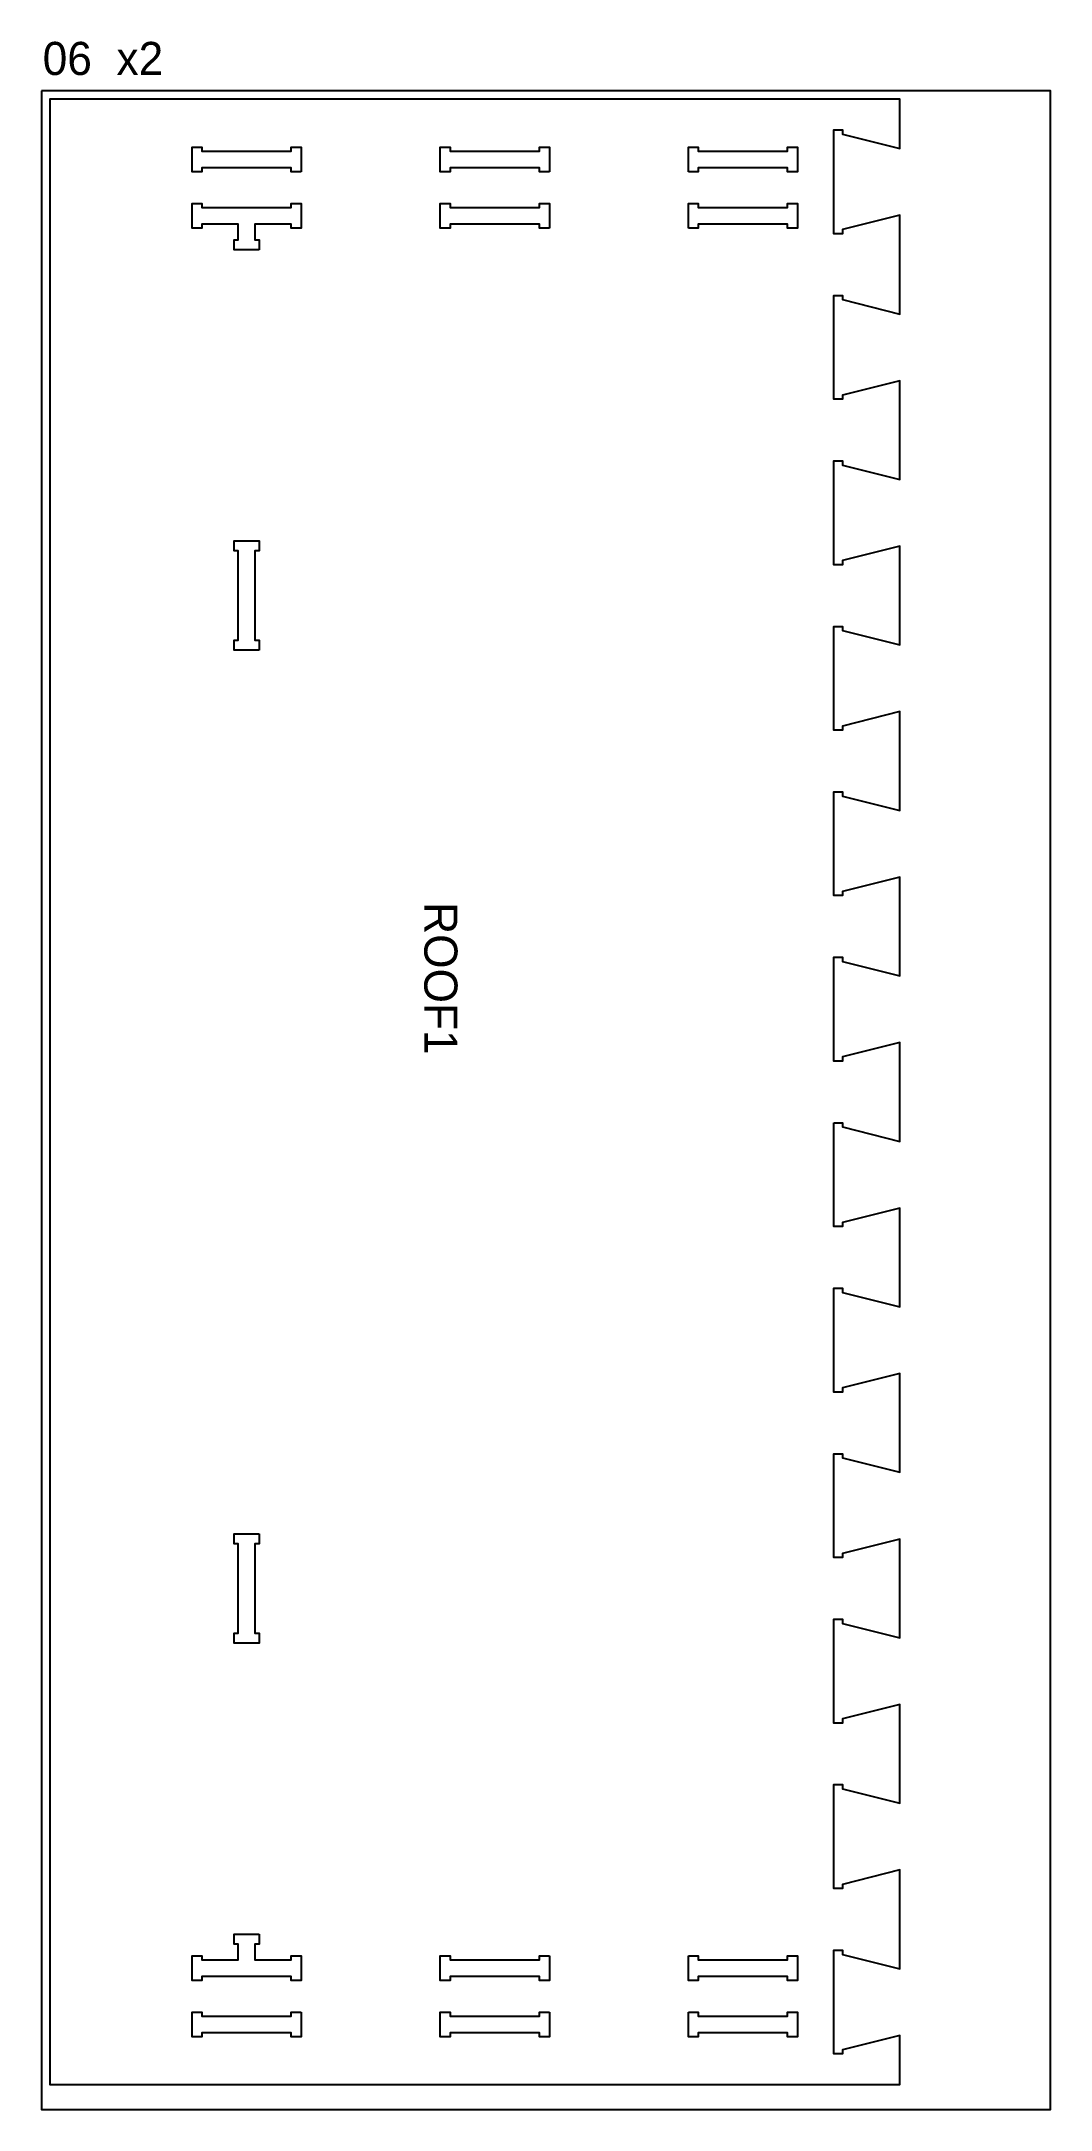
# Model space of a CAD drawing. Header units: inches. Extents: x -19170 to 42346, y 18707 to 54393.
# Drawn here: x 9126 to 10346, y 27707 to 30206 of the extents above; entities that cross this region are included whole.
import ezdxf

# ---------------------------------------------------------------- set-up
doc = ezdxf.new("R2010")
doc.units = ezdxf.units.IN
doc.header["$MEASUREMENT"] = 0
for name, color, linetype in [('0_SHEET_StructuralSheet 2440x1220x18', 1, 'CONTINUOUS'), ('1_3mmTOOL_2mmDEEP_CENTRE', 2, 'CONTINUOUS'), ('4_6mmTOOL_CUTTHROUGH_INSIDE', 4, 'CONTINUOUS'), ('5_6mmTOOL_CUTTHROUGH_OUTSIDE', 5, 'CONTINUOUS')]:
    doc.layers.add(name, color=color, linetype=linetype)

msp = doc.modelspace()

# ---------------------------------------------------------------- texts
at = {"layer": '0_SHEET_StructuralSheet 2440x1220x18', "insert": (9127.6, 30205.8), "char_height": 40, "attachment_point": 1}
msp.add_mtext_dynamic_manual_height_columns('06  x2', width=871.788, gutter_width=200, heights=[0], dxfattribs=at)
at = {"layer": '1_3mmTOOL_2mmDEEP_CENTRE', "insert": (9628.9, 29232.9), "char_height": 40, "attachment_point": 1, "rotation": 270}
msp.add_mtext_dynamic_manual_height_columns('{\\W4.50197; }ROOF1', width=533.492, gutter_width=200, heights=[0], dxfattribs=at)

# ---------------------------------------------------------------- linework, layer by layer
at = {"layer": '0_SHEET_StructuralSheet 2440x1220x18'}
msp.add_lwpolyline([(9126, 30146.6), (9126, 27706.6), (10346, 27706.6), (10346, 30146.6)], close=True, dxfattribs=at)
at = {"layer": '4_6mmTOOL_CUTTHROUGH_INSIDE'}
for points in [[(9440.1, 30048.6), (9428.1, 30048.6), (9428.1, 30053.6), (9320.1, 30053.6), (9320.1, 30048.6), (9308.1, 30048.6), (9308.1, 30078.6), (9320.1, 30078.6), (9320.1, 30073.6), (9428.1, 30073.6), (9428.1, 30078.6), (9440.1, 30078.6)], [(9740.1, 30048.6), (9728.1, 30048.6), (9728.1, 30053.6), (9620.1, 30053.6), (9620.1, 30048.6), (9608.1, 30048.6), (9608.1, 30078.6), (9620.1, 30078.6), (9620.1, 30073.6), (9728.1, 30073.6), (9728.1, 30078.6), (9740.1, 30078.6)], [(9908.1, 30048.6), (9908.1, 30078.6), (9920.1, 30078.6), (9920.1, 30073.6), (10028.1, 30073.6), (10028.1, 30078.6), (10040.1, 30078.6), (10040.1, 30048.6), (10028.1, 30048.6), (10028.1, 30053.6), (9920.1, 30053.6), (9920.1, 30048.6)], [(9389.1, 29954.6), (9359.1, 29954.6), (9359.1, 29966.6), (9364.1, 29966.6), (9364.1, 29985.6), (9320.1, 29985.6), (9320.1, 29980.6), (9308.1, 29980.6), (9308.1, 30010.6), (9320.1, 30010.6), (9320.1, 30005.6), (9428.1, 30005.6), (9428.1, 30010.6), (9440.1, 30010.6), (9440.1, 29980.6), (9428.1, 29980.6), (9428.1, 29985.6), (9384.1, 29985.6), (9384.1, 29966.6), (9389.1, 29966.6)], [(9740.1, 29980.6), (9728.1, 29980.6), (9728.1, 29985.6), (9620.1, 29985.6), (9620.1, 29980.6), (9608.1, 29980.6), (9608.1, 30010.6), (9620.1, 30010.6), (9620.1, 30005.6), (9728.1, 30005.6), (9728.1, 30010.6), (9740.1, 30010.6)], [(9908.1, 29980.6), (9908.1, 30010.6), (9920.1, 30010.6), (9920.1, 30005.6), (10028.1, 30005.6), (10028.1, 30010.6), (10040.1, 30010.6), (10040.1, 29980.6), (10028.1, 29980.6), (10028.1, 29985.6), (9920.1, 29985.6), (9920.1, 29980.6)], [(9389.1, 29470.6), (9359.1, 29470.6), (9359.1, 29482.6), (9364.1, 29482.6), (9364.1, 29590.6), (9359.1, 29590.6), (9359.1, 29602.6), (9389.1, 29602.6), (9389.1, 29590.6), (9384.1, 29590.6), (9384.1, 29482.6), (9389.1, 29482.6)], [(9389.1, 28402.6), (9389.1, 28390.6), (9384.1, 28390.6), (9384.1, 28282.6), (9389.1, 28282.6), (9389.1, 28270.6), (9359.1, 28270.6), (9359.1, 28282.6), (9364.1, 28282.6), (9364.1, 28390.6), (9359.1, 28390.6), (9359.1, 28402.6)], [(9389.1, 27918.6), (9389.1, 27906.6), (9384.1, 27906.6), (9384.1, 27887.6), (9428.1, 27887.6), (9428.1, 27892.6), (9440.1, 27892.6), (9440.1, 27862.6), (9428.1, 27862.6), (9428.1, 27867.6), (9320.1, 27867.6), (9320.1, 27862.6), (9308.1, 27862.6), (9308.1, 27892.6), (9320.1, 27892.6), (9320.1, 27887.6), (9364.1, 27887.6), (9364.1, 27906.6), (9359.1, 27906.6), (9359.1, 27918.6)], [(9740.1, 27892.6), (9740.1, 27862.6), (9728.1, 27862.6), (9728.1, 27867.6), (9620.1, 27867.6), (9620.1, 27862.6), (9608.1, 27862.6), (9608.1, 27892.6), (9620.1, 27892.6), (9620.1, 27887.6), (9728.1, 27887.6), (9728.1, 27892.6)], [(9908.1, 27892.6), (9920.1, 27892.6), (9920.1, 27887.6), (10028.1, 27887.6), (10028.1, 27892.6), (10040.1, 27892.6), (10040.1, 27862.6), (10028.1, 27862.6), (10028.1, 27867.6), (9920.1, 27867.6), (9920.1, 27862.6), (9908.1, 27862.6)], [(9440.1, 27824.6), (9440.1, 27794.6), (9428.1, 27794.6), (9428.1, 27799.6), (9320.1, 27799.6), (9320.1, 27794.6), (9308.1, 27794.6), (9308.1, 27824.6), (9320.1, 27824.6), (9320.1, 27819.6), (9428.1, 27819.6), (9428.1, 27824.6)], [(9740.1, 27824.6), (9740.1, 27794.6), (9728.1, 27794.6), (9728.1, 27799.6), (9620.1, 27799.6), (9620.1, 27794.6), (9608.1, 27794.6), (9608.1, 27824.6), (9620.1, 27824.6), (9620.1, 27819.6), (9728.1, 27819.6), (9728.1, 27824.6)], [(9908.1, 27824.6), (9920.1, 27824.6), (9920.1, 27819.6), (10028.1, 27819.6), (10028.1, 27824.6), (10040.1, 27824.6), (10040.1, 27794.6), (10028.1, 27794.6), (10028.1, 27799.6), (9920.1, 27799.6), (9920.1, 27794.6), (9908.1, 27794.6)]]:
    msp.add_lwpolyline(points, close=True, dxfattribs=at)
at = {"layer": '5_6mmTOOL_CUTTHROUGH_OUTSIDE'}
msp.add_lwpolyline([(10083.8, 28899.4), (10094.3, 28899.4), (10094.3, 28894.3), (10163.8, 28876.9), (10163.8, 28996.3), (10094.3, 28978.9), (10094.3, 28973.9), (10083.8, 28973.9), (10083.8, 29099.4), (10094.3, 29099.4), (10094.3, 29094.3), (10163.8, 29076.9), (10163.8, 29196.3), (10094.3, 29178.9), (10094.3, 29173.9), (10083.8, 29173.9), (10083.8, 29299.4), (10094.3, 29299.4), (10094.3, 29294.3), (10163.8, 29276.9), (10163.8, 29396.3), (10094.3, 29378.9), (10094.3, 29373.9), (10083.8, 29373.9), (10083.8, 29499.4), (10094.3, 29499.4), (10094.3, 29494.3), (10163.8, 29476.9), (10163.8, 29596.3), (10094.3, 29578.9), (10094.3, 29573.9), (10083.8, 29573.9), (10083.8, 29699.4), (10094.3, 29699.4), (10094.3, 29694.3), (10163.8, 29676.9), (10163.8, 29796.3), (10094.3, 29778.9), (10094.3, 29773.9), (10083.8, 29773.9), (10083.8, 29899.4), (10094.3, 29899.4), (10094.3, 29894.3), (10163.8, 29876.9), (10163.8, 29996.3), (10094.3, 29978.9), (10094.3, 29973.9), (10083.8, 29973.9), (10083.8, 30099.4), (10094.3, 30099.4), (10094.3, 30094.3), (10163.8, 30076.9), (10163.8, 30136.4), (9136.3, 30136.4), (9136.3, 27736.9), (10163.8, 27736.9), (10163.8, 27796.3), (10094.3, 27778.9), (10094.3, 27773.9), (10083.8, 27773.9), (10083.8, 27899.4), (10094.3, 27899.4), (10094.3, 27894.3), (10163.8, 27876.9), (10163.8, 27996.3), (10094.3, 27978.9), (10094.3, 27973.9), (10083.8, 27973.9), (10083.8, 28099.4), (10094.3, 28099.4), (10094.3, 28094.3), (10163.8, 28076.9), (10163.8, 28196.3), (10094.3, 28178.9), (10094.3, 28173.9), (10083.8, 28173.9), (10083.8, 28299.4), (10094.3, 28299.4), (10094.3, 28294.3), (10163.8, 28276.9), (10163.8, 28396.3), (10094.3, 28378.9), (10094.3, 28373.9), (10083.8, 28373.9), (10083.8, 28499.4), (10094.3, 28499.4), (10094.3, 28494.3), (10163.8, 28476.9), (10163.8, 28596.3), (10094.3, 28578.9), (10094.3, 28573.9), (10083.8, 28573.9), (10083.8, 28699.4), (10094.3, 28699.4), (10094.3, 28694.3), (10163.8, 28676.9), (10163.8, 28796.3), (10094.3, 28778.9), (10094.3, 28773.9), (10083.8, 28773.9)], close=True, dxfattribs=at)

msp.set_redraw_order([(e.dxf.handle, doc.entitydb.next_handle()) for e in msp.query("TEXT MTEXT ATTDEF DIMENSION ARC_DIMENSION")])  # texts and dimensions are drawn at this point

doc.saveas('drawing.dxf')
